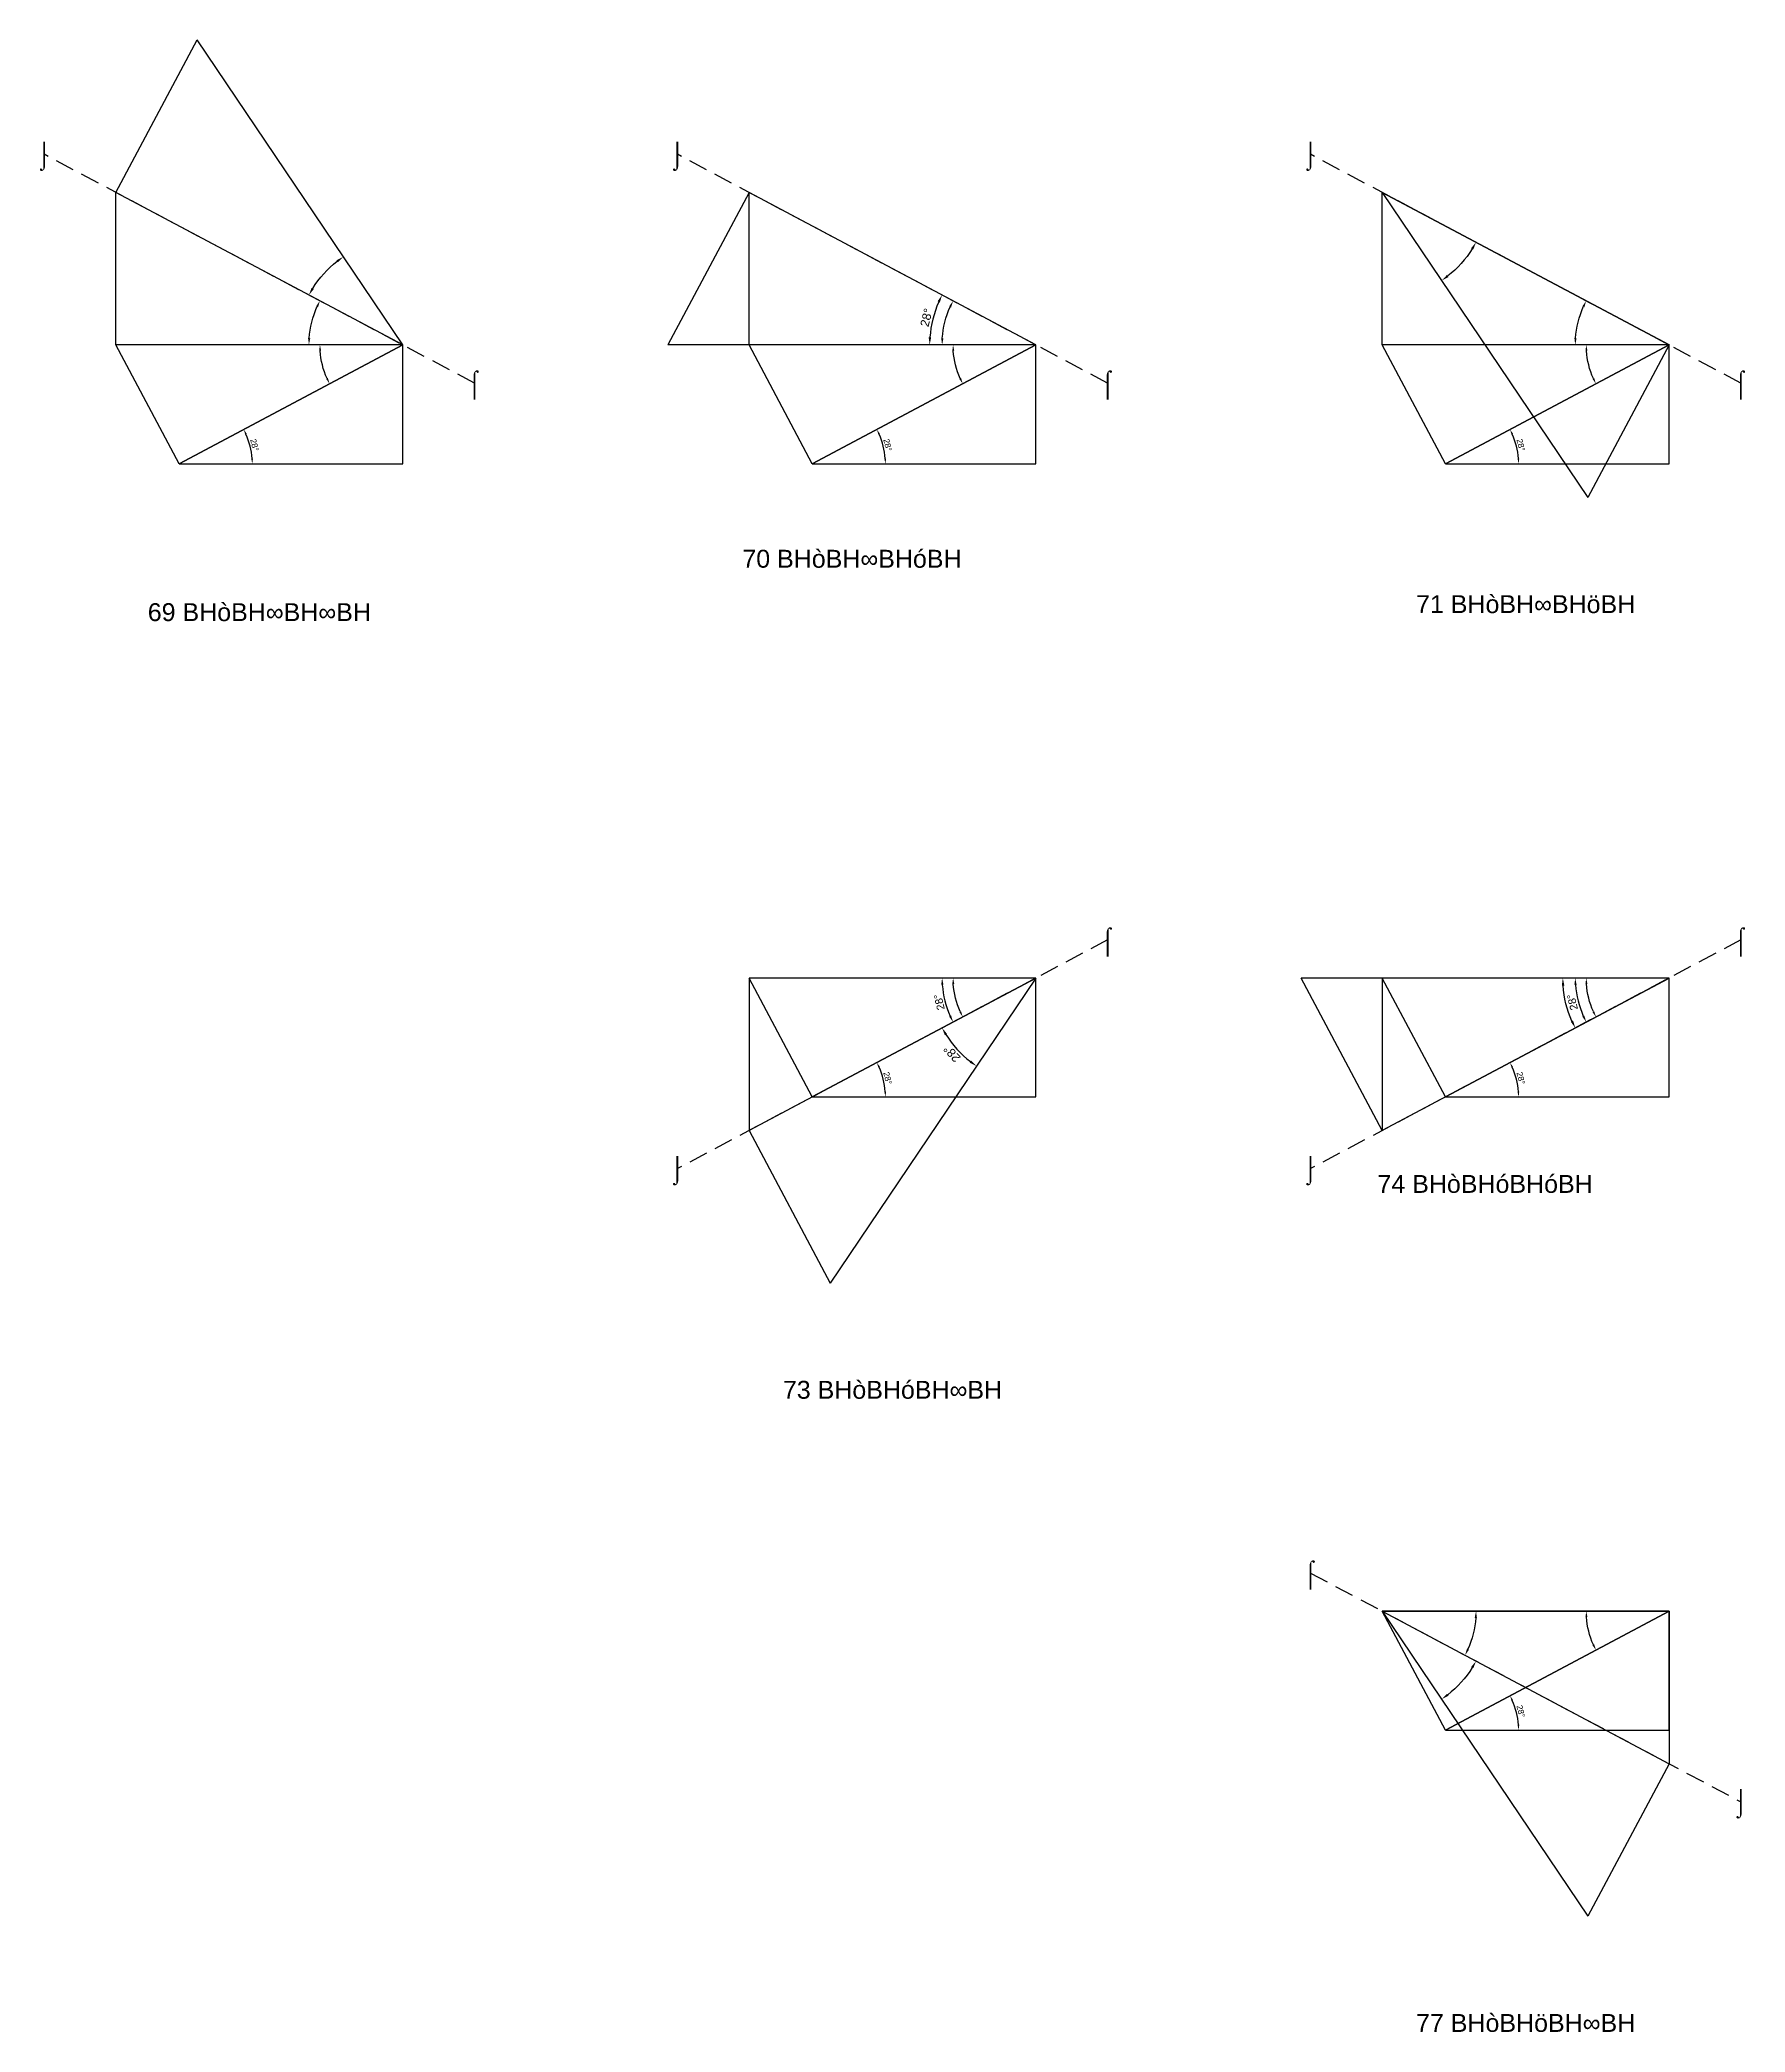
# Model space of a CAD drawing. Header units: millimetres. Extents: x 109495 to 889476, y -4752178 to 24518.
# Drawn here: x 248978 to 363369, y -1107977 to -974334 of the extents above; entities that cross this region are included whole.
import ezdxf
from ezdxf.enums import TextEntityAlignment as Align

# ---------------------------------------------------------------- set-up
doc = ezdxf.new("R2010")
doc.units = ezdxf.units.MM
doc.header["$PDMODE"] = 35
doc.linetypes.add('DASHED', pattern=[19.05, 12.7, -6.35])
for name, color, linetype in [('BASE', 170, 'Continuous'), ('HYPOTENUSE', 20, 'Continuous'), ('PERPENDICULAR', 90, 'Continuous')]:
    doc.layers.add(name, color=color, linetype=linetype)
doc.styles.add('Arial', font='arial.ttf')
doc.dimstyles.new('ISO-25', dxfattribs={"dimtxt": 250, "dimasz": 100, "dimexe": 1.25, "dimexo": 0.625, "dimgap": 100, "dimtad": 1, "dimdec": 0, "dimtxsty": 'Arial', "dimcen": 2.5, "dimadec": 0, "dimazin": 0, "dimtfac": 1, "dimtdec": 0, "dimtmove": 0, "dimatfit": 3, "dimfxl": 1, "dimarcsym": 0})

msp = doc.modelspace()

# ---------------------------------------------------------------- texts
at = {"linetype": 'DASHED', "ltscale": 100, "style": 'Arial'}
for s, p in [('⌡', (249271, -982007)), ('⌡', (291742, -982007)), ('⌡', (334214, -982007)), ('⌠', (278132, -997353)), ('⌠', (320603, -997353)), ('⌠', (363075, -997353)), ('70 BHòBH∞BHóBH', (303453, -1009143)), ('71 BHòBH∞BHöBH', (348644, -1012187)), ('69 BHòBH∞BH∞BH', (263701, -1012724)), ('⌠', (320603, -1034709)), ('⌠', (363075, -1034709)), ('⌡', (291742, -1050055)), ('⌡', (334214, -1050055)), ('74 BHòBHóBHóBH', (345924, -1051078)), ('73 BHòBHóBH∞BH', (306173, -1064889)), ('⌠', (334214, -1077180)), ('⌡', (363075, -1092526)), ('77 BHòBHöBH∞BH', (348644, -1107360))]:
    msp.add_text(s, height=1200, dxfattribs=at).set_placement(p, align=Align.MIDDLE_CENTER)

# ---------------------------------------------------------------- blocks, each defined once
blk = doc.blocks.new('*D2')
at = {"color": 0, "lineweight": -2, "ltscale": 100, "transparency": 16777216}
blk.add_arc((0, 0), 4906, 4.08845, 23.91155, dxfattribs=at)
at = {"color": 0, "ltscale": 100, "transparency": 16777216}
for points in [[(4432, 1963), (4537, 2014), (4332, 2303)], [(4952, 352), (4835, 348), (4906, 0)]]:
    blk.add_solid(points, dxfattribs=at)
at = {"layer": 'Defpoints', "color": 0, "ltscale": 100, "transparency": 16777216}
for p in [(15000, 7976), (0, 0), (0, 0), (4841, 796), (15000, 0)]:
    blk.add_point(p, dxfattribs=at)
at = {"color": 0, "ltscale": 100, "transparency": 16777216, "insert": (5055, 1260), "char_height": 400, "attachment_point": 5, "rotation": 284, "style": 'Arial'}
blk.add_mtext('28°', dxfattribs=at)
blk = doc.blocks.new('GTN')
at = {"layer": 'BASE'}
blk.add_line((0, 0), (15000, 0), dxfattribs=at)
at = {"layer": 'HYPOTENUSE'}
blk.add_line((0, 0), (15000, 7975.6), dxfattribs=at)
at = {"layer": 'PERPENDICULAR'}
blk.add_line((15000, 0), (15000, 7975.6), dxfattribs=at)
at = {"color": 4, "ltscale": 100}
dim = blk.add_angular_dim_2l(base=(4841, 795.6), line1=((0, 0), (15000, 0)), line2=((0, 0), (15000, 7975.6)), dimstyle='ISO-25', override={"dimtxt": 400, "dimasz": 350, "dimgap": 100}, dxfattribs=at)
dim.commit()
dim.dimension.update_dxf_attribs({"geometry": '*D2', "text_midpoint": (5055.4, 1260.5)})

# ---------------------------------------------------------------- linework, layer by layer
at = {"linetype": 'DASHED', "ltscale": 100}
for p, q in [((278132, -997353), (249271, -982007)), ((320603, -997353), (291742, -982007)), ((363075, -997353), (334214, -982007)), ((320603, -1034709), (291742, -1050055)), ((363075, -1034709), (334214, -1050055)), ((334214, -1077180), (363075, -1092526))]:
    msp.add_line(p, q, dxfattribs=at)

# ---------------------------------------------------------------- block references
for p, xscale, yscale, zscale, rotation in [((273322, -994795), -1.452764501644347, 1.452764501644347, 1.452764501644347, 332.0000000000001), ((315793, -994795), 1.452764501644345, 1.452764501644345, 1.452764501644345, 151.9999999999999), ((339024, -984565), -1.452764501644345, 1.452764501644345, 1.452764501644345, 152), ((273322, -994795), -1.132570050689039, 1.132570050689039, 1.132570050689039, 27.99999999999998), ((315793, -994795), -1.132570050689039, 1.132570050689039, 1.132570050689039, 27.99999999999998), ((358265, -994795), -1.132570050689039, 1.132570050689039, 1.132570050689039, 27.99999999999998), ((358265, -1037267), -1.452764501644345, 1.452764501644345, 1.452764501644345, 27.99999999999998), ((315793, -1037267), -1.132570050689039, 1.132570050689039, 1.132570050689039, 27.99999999999998), ((358265, -1037267), -1.132570050689039, 1.132570050689039, 1.132570050689039, 27.99999999999998), ((315793, -1037267), 1.282714919717773, 1.282714919717773, 1.282714919717773, 180), ((315793, -1037267), 1.452764501644345, 1.452764501644345, 1.452764501644345, 208.0000000000001), ((358265, -1037267), 1.282714919717773, 1.282714919717773, 1.282714919717773, 180), ((358265, -1079738), -1.132570050689039, 1.132570050689039, 1.132570050689039, 27.99999999999998), ((339024, -1079738), -1.452764501644345, 1.452764501644345, 1.452764501644345, 152), ((339024, -1079738), -1.282714919717773, 1.282714919717773, 1.282714919717773, 180)]:
    msp.add_blockref('GTN', p, dxfattribs=dict(at, xscale=xscale, yscale=yscale, zscale=zscale, rotation=rotation))
at = {"linetype": 'DASHED', "ltscale": 100, "xscale": -1.282714919717773, "yscale": 1.282714919717773, "zscale": 1.282714919717773}
for p in [(273322, -994795), (315793, -994795), (358265, -994795)]:
    msp.add_blockref('GTN', p, dxfattribs=at)
at = {"linetype": 'DASHED'}
for p in [(258322, -1002771), (300793, -1002771), (343265, -1002771), (300793, -1045242), (343265, -1045242), (343265, -1087714)]:
    msp.add_blockref('GTN', p, dxfattribs=at)

msp.set_redraw_order([(e.dxf.handle, doc.entitydb.next_handle()) for e in msp.query("TEXT MTEXT ATTDEF DIMENSION ARC_DIMENSION")])  # texts and dimensions are drawn at this point

doc.saveas('drawing.dxf')
